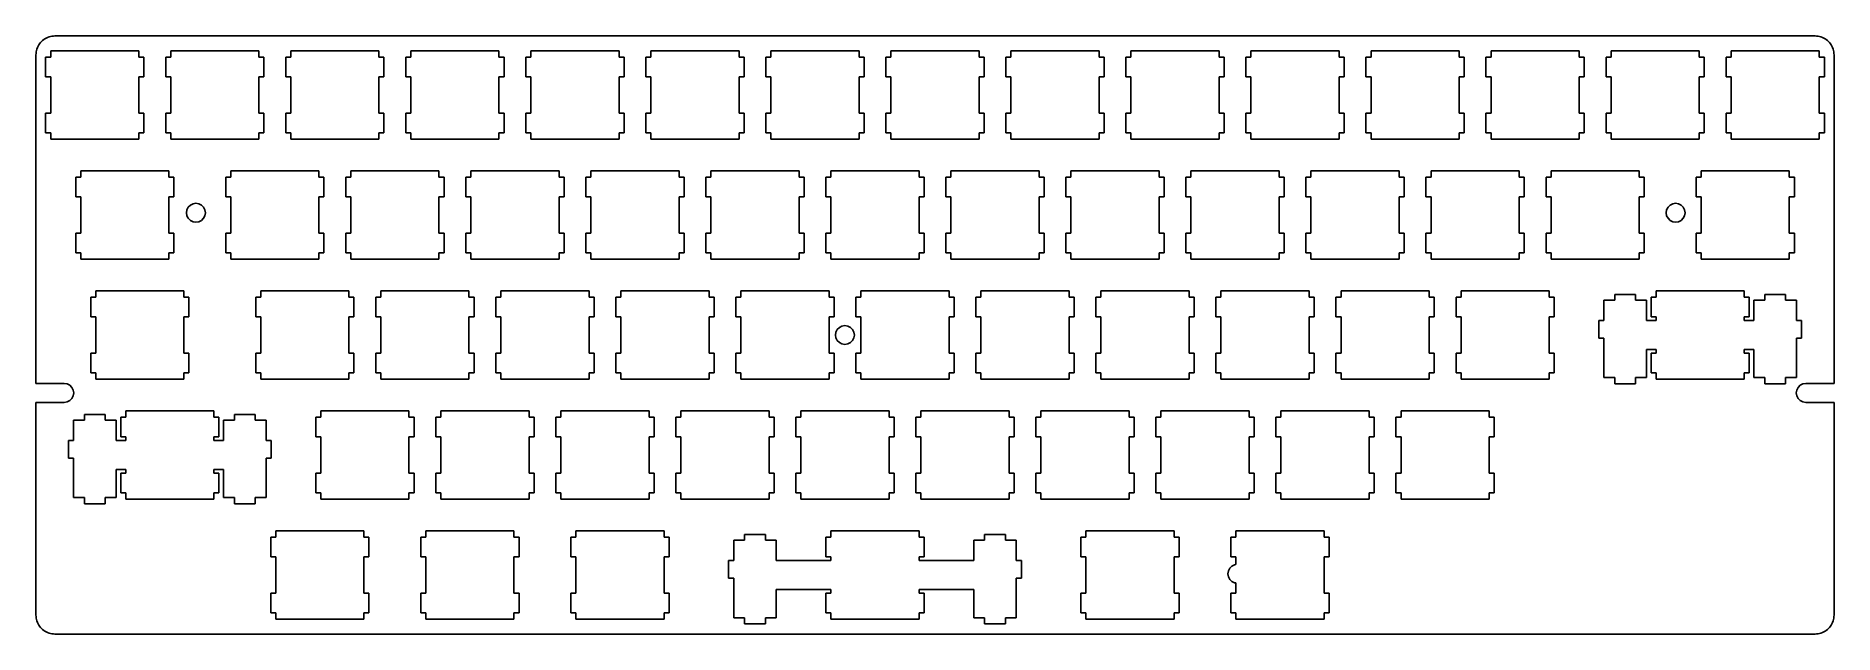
# Model space of a CAD drawing. Extents: x 0 to 285, y 0 to 95.
import ezdxf

# ---------------------------------------------------------------- set-up
doc = ezdxf.new("R2010")
doc.units = 0
doc.layers.get('0').update_dxf_attribs({"linetype": 'CONTINUOUS'})

msp = doc.modelspace()

# ---------------------------------------------------------------- linework, layer by layer
at = {"color": 0}
for p, q in [((0.97289, 94.1462), (1.14653, 94.306)), ((1.14653, 94.306), (1.33119, 94.452)), ((1.33119, 94.452), (1.52687, 94.5815)), ((1.52687, 94.5815), (1.73357, 94.699)), ((1.73357, 94.699), (1.94579, 94.7967)), ((1.94579, 94.7967), (2.16765, 94.8778)), ((2.16765, 94.8778), (2.39365, 94.9427)), ((2.39365, 94.9427), (2.62516, 94.9882)), ((2.62516, 94.9882), (2.85943, 95.0158)), ((2.85943, 95.0158), (3.09507, 95.0253)), ((3.09507, 95.0253), (282.47, 95.0239)), ((282.47, 95.0239), (282.706, 95.0158)), ((282.706, 95.0158), (282.94, 94.9882)), ((282.94, 94.9882), (283.17, 94.9427)), ((283.17, 94.9427), (283.398, 94.8778)), ((283.398, 94.8778), (283.618, 94.7967)), ((283.618, 94.7967), (283.832, 94.699)), ((283.832, 94.699), (284.037, 94.5815)), ((284.037, 94.5815), (284.233, 94.452)), ((284.233, 94.452), (284.419, 94.306)), ((284.419, 94.306), (284.591, 94.1462)), ((0.09371, 39.8625), (0.09508, 92.0239)), ((0.09508, 92.0239), (0.10473, 92.2595)), ((0.10473, 92.2595), (0.13091, 92.4941)), ((0.13091, 92.4941), (0.17777, 92.7255)), ((0.17777, 92.7255), (0.24116, 92.9513)), ((0.24116, 92.9513), (0.32384, 93.1732)), ((0.32384, 93.1732), (0.42168, 93.3856)), ((0.42168, 93.3856), (0.53744, 93.5923)), ((0.53744, 93.5923), (0.66697, 93.7877)), ((0.66697, 93.7877), (0.81304, 93.9726)), ((0.81304, 93.9726), (0.97289, 94.1462)), ((2.43224, 91.6615), (1.6316, 91.6615)), ((1.6316, 91.6615), (1.6316, 88.5624)), ((2.43224, 92.662), (2.43224, 91.6615)), ((16.4317, 92.662), (2.43224, 92.662)), ((16.4317, 91.6615), (16.4317, 92.662)), ((17.2324, 91.6615), (16.4317, 91.6615)), ((17.2324, 88.5624), (17.2324, 91.6615)), ((21.4822, 91.6615), (20.6816, 91.6615)), ((20.6816, 91.6615), (20.6816, 88.5624)), ((21.4822, 92.662), (21.4822, 91.6615)), ((35.4817, 92.662), (21.4822, 92.662)), ((35.4817, 91.6615), (35.4817, 92.662)), ((36.2825, 91.6615), (35.4817, 91.6615)), ((36.2825, 88.5624), (36.2825, 91.6615)), ((40.5324, 91.6615), (39.7316, 91.6615)), ((39.7316, 91.6615), (39.7316, 88.5624)), ((40.5324, 92.662), (40.5324, 91.6615)), ((54.5317, 92.662), (40.5324, 92.662)), ((54.5317, 91.6615), (54.5317, 92.662)), ((55.3311, 91.6615), (54.5317, 91.6615)), ((55.3311, 88.5624), (55.3311, 91.6615)), ((59.581, 91.6615), (58.7816, 91.6615)), ((58.7816, 91.6615), (58.7816, 88.5624)), ((59.581, 92.662), (59.581, 91.6615)), ((73.5817, 92.662), (59.581, 92.662)), ((73.5817, 91.6615), (73.5817, 92.662)), ((74.3825, 91.6615), (73.5817, 91.6615)), ((74.3825, 88.5624), (74.3825, 91.6615)), ((78.6324, 91.6615), (77.8316, 91.6615)), ((77.8316, 91.6615), (77.8316, 88.5624)), ((78.6324, 92.662), (78.6324, 91.6615)), ((92.6317, 92.662), (78.6324, 92.662)), ((92.6317, 91.6615), (92.6317, 92.662)), ((93.4325, 91.6615), (92.6317, 91.6615)), ((93.4325, 88.5624), (93.4325, 91.6615)), ((97.6824, 91.6615), (96.8816, 91.6615)), ((96.8816, 91.6615), (96.8816, 88.5624)), ((97.6824, 92.662), (97.6824, 91.6615)), ((111.682, 92.662), (97.6824, 92.662)), ((111.682, 91.6615), (111.682, 92.662)), ((112.482, 91.6615), (111.682, 91.6615)), ((112.482, 88.5624), (112.482, 91.6615)), ((116.732, 91.6615), (115.932, 91.6615)), ((115.932, 91.6615), (115.932, 88.5624)), ((116.732, 92.662), (116.732, 91.6615)), ((130.732, 92.662), (116.732, 92.662)), ((130.732, 91.6615), (130.732, 92.662)), ((131.532, 91.6615), (130.732, 91.6615)), ((131.532, 88.5624), (131.532, 91.6615)), ((135.782, 91.6615), (134.982, 91.6615)), ((134.982, 91.6615), (134.982, 88.5624)), ((135.782, 92.662), (135.782, 91.6615)), ((149.782, 92.662), (135.782, 92.662)), ((149.782, 91.6615), (149.782, 92.662)), ((150.581, 91.6615), (149.782, 91.6615)), ((150.581, 88.5624), (150.581, 91.6615)), ((154.831, 91.6615), (154.032, 91.6615)), ((154.032, 91.6615), (154.032, 88.5624)), ((154.831, 92.662), (154.831, 91.6615)), ((168.832, 92.662), (154.831, 92.662)), ((168.832, 91.6615), (168.832, 92.662)), ((169.632, 91.6615), (168.832, 91.6615)), ((169.632, 88.5624), (169.632, 91.6615)), ((173.882, 91.6615), (173.082, 91.6615)), ((173.082, 91.6615), (173.082, 88.5624)), ((173.882, 92.662), (173.882, 91.6615)), ((187.882, 92.662), (173.882, 92.662)), ((187.882, 91.6615), (187.882, 92.662)), ((188.681, 91.6615), (187.882, 91.6615)), ((188.681, 88.5624), (188.681, 91.6615)), ((192.931, 91.6615), (192.132, 91.6615)), ((192.132, 91.6615), (192.132, 88.5624)), ((192.931, 92.662), (192.931, 91.6615)), ((206.932, 92.662), (192.931, 92.662)), ((206.932, 91.6615), (206.932, 92.662)), ((207.732, 91.6615), (206.932, 91.6615)), ((207.732, 88.5624), (207.732, 91.6615)), ((211.982, 91.6615), (211.182, 91.6615)), ((211.182, 91.6615), (211.182, 88.5624)), ((211.982, 92.662), (211.982, 91.6615)), ((225.982, 92.662), (211.982, 92.662)), ((225.982, 91.6615), (225.982, 92.662)), ((226.782, 91.6615), (225.982, 91.6615)), ((226.782, 88.5624), (226.782, 91.6615)), ((231.032, 91.6615), (230.232, 91.6615)), ((230.232, 91.6615), (230.232, 88.5624)), ((231.032, 92.662), (231.032, 91.6615)), ((245.032, 92.662), (231.032, 92.662)), ((245.032, 91.6615), (245.032, 92.662)), ((245.831, 91.6615), (245.032, 91.6615)), ((245.831, 88.5624), (245.831, 91.6615)), ((250.081, 91.6615), (249.282, 91.6615)), ((249.282, 91.6615), (249.282, 88.5624)), ((250.081, 92.662), (250.081, 91.6615)), ((264.082, 92.662), (250.081, 92.662)), ((264.082, 91.6615), (264.082, 92.662)), ((264.881, 91.6615), (264.082, 91.6615)), ((264.881, 88.5624), (264.881, 91.6615)), ((269.131, 91.6615), (268.332, 91.6615)), ((268.332, 91.6615), (268.332, 88.5624)), ((269.131, 92.662), (269.131, 91.6615)), ((283.132, 92.662), (269.131, 92.662)), ((283.132, 91.6615), (283.132, 92.662)), ((283.931, 91.6615), (283.132, 91.6615)), ((283.931, 88.5624), (283.931, 91.6615)), ((284.591, 94.1462), (284.751, 93.9726)), ((284.751, 93.9726), (284.897, 93.7877)), ((284.897, 93.7877), (285.028, 93.5923)), ((285.028, 93.5923), (285.144, 93.3856)), ((285.144, 93.3856), (285.242, 93.1732)), ((285.242, 93.1732), (285.323, 92.9513)), ((285.323, 92.9513), (285.388, 92.7255)), ((285.388, 92.7255), (285.433, 92.4941)), ((285.433, 92.4941), (285.461, 92.2595)), ((285.461, 92.2595), (285.47, 92.0239)), ((285.47, 92.0239), (285.47, 39.8611)), ((1.6316, 88.5624), (2.43224, 88.5624)), ((2.43224, 88.5624), (2.43224, 82.7624)), ((16.4317, 82.7624), (16.4317, 88.5624)), ((16.4317, 88.5624), (17.2324, 88.5624)), ((20.6816, 88.5624), (21.4822, 88.5624)), ((21.4822, 88.5624), (21.4822, 82.7624)), ((35.4817, 82.7624), (35.4817, 88.5624)), ((35.4817, 88.5624), (36.2825, 88.5624)), ((39.7316, 88.5624), (40.5324, 88.5624)), ((40.5324, 88.5624), (40.5324, 82.7624)), ((54.5317, 82.7624), (54.5317, 88.5624)), ((54.5317, 88.5624), (55.3311, 88.5624)), ((58.7816, 88.5624), (59.581, 88.5624)), ((59.581, 88.5624), (59.581, 82.7624)), ((73.5817, 82.7624), (73.5817, 88.5624)), ((73.5817, 88.5624), (74.3825, 88.5624)), ((77.8316, 88.5624), (78.6324, 88.5624)), ((78.6324, 88.5624), (78.6324, 82.7624)), ((92.6317, 82.7624), (92.6317, 88.5624)), ((92.6317, 88.5624), (93.4325, 88.5624)), ((96.8816, 88.5624), (97.6824, 88.5624)), ((97.6824, 88.5624), (97.6824, 82.7624)), ((111.682, 82.7624), (111.682, 88.5624)), ((111.682, 88.5624), (112.482, 88.5624)), ((115.932, 88.5624), (116.732, 88.5624)), ((116.732, 88.5624), (116.732, 82.7624)), ((130.732, 82.7624), (130.732, 88.5624)), ((130.732, 88.5624), (131.532, 88.5624)), ((134.982, 88.5624), (135.782, 88.5624)), ((135.782, 88.5624), (135.782, 82.7624)), ((149.782, 82.7624), (149.782, 88.5624)), ((149.782, 88.5624), (150.581, 88.5624)), ((154.032, 88.5624), (154.831, 88.5624)), ((154.831, 88.5624), (154.831, 82.7624)), ((168.832, 82.7624), (168.832, 88.5624)), ((168.832, 88.5624), (169.632, 88.5624)), ((173.082, 88.5624), (173.882, 88.5624)), ((173.882, 88.5624), (173.882, 82.7624)), ((187.882, 82.7624), (187.882, 88.5624)), ((187.882, 88.5624), (188.681, 88.5624)), ((192.132, 88.5624), (192.931, 88.5624)), ((192.931, 88.5624), (192.931, 82.7624)), ((206.932, 82.7624), (206.932, 88.5624)), ((206.932, 88.5624), (207.732, 88.5624)), ((211.182, 88.5624), (211.982, 88.5624)), ((211.982, 88.5624), (211.982, 82.7624)), ((225.982, 82.7624), (225.982, 88.5624)), ((225.982, 88.5624), (226.782, 88.5624)), ((230.232, 88.5624), (231.032, 88.5624)), ((231.032, 88.5624), (231.032, 82.7624)), ((245.032, 82.7624), (245.032, 88.5624)), ((245.032, 88.5624), (245.831, 88.5624)), ((249.282, 88.5624), (250.081, 88.5624)), ((250.081, 88.5624), (250.081, 82.7624)), ((264.082, 82.7624), (264.082, 88.5624)), ((264.082, 88.5624), (264.881, 88.5624)), ((268.332, 88.5624), (269.131, 88.5624)), ((269.131, 88.5624), (269.131, 82.7624)), ((283.132, 82.7624), (283.132, 88.5624)), ((283.132, 88.5624), (283.931, 88.5624)), ((2.43224, 82.7624), (1.6316, 82.7624)), ((1.6316, 82.7624), (1.6316, 79.6618)), ((17.2324, 82.7624), (16.4317, 82.7624)), ((17.2324, 79.6618), (17.2324, 82.7624)), ((21.4822, 82.7624), (20.6816, 82.7624)), ((20.6816, 82.7624), (20.6816, 79.6618)), ((36.2825, 82.7624), (35.4817, 82.7624)), ((36.2825, 79.6618), (36.2825, 82.7624)), ((40.5324, 82.7624), (39.7316, 82.7624)), ((39.7316, 82.7624), (39.7316, 79.6618)), ((55.3311, 82.7624), (54.5317, 82.7624)), ((55.3311, 79.6618), (55.3311, 82.7624)), ((59.581, 82.7624), (58.7816, 82.7624)), ((58.7816, 82.7624), (58.7816, 79.6618)), ((74.3825, 82.7624), (73.5817, 82.7624)), ((74.3825, 79.6618), (74.3825, 82.7624)), ((78.6324, 82.7624), (77.8316, 82.7624)), ((77.8316, 82.7624), (77.8316, 79.6618)), ((93.4325, 82.7624), (92.6317, 82.7624)), ((93.4325, 79.6618), (93.4325, 82.7624)), ((97.6824, 82.7624), (96.8816, 82.7624)), ((96.8816, 82.7624), (96.8816, 79.6618)), ((112.482, 82.7624), (111.682, 82.7624)), ((112.482, 79.6618), (112.482, 82.7624)), ((116.732, 82.7624), (115.932, 82.7624)), ((115.932, 82.7624), (115.932, 79.6618)), ((131.532, 82.7624), (130.732, 82.7624)), ((131.532, 79.6618), (131.532, 82.7624)), ((135.782, 82.7624), (134.982, 82.7624)), ((134.982, 82.7624), (134.982, 79.6618)), ((150.581, 82.7624), (149.782, 82.7624)), ((150.581, 79.6618), (150.581, 82.7624)), ((154.831, 82.7624), (154.032, 82.7624)), ((154.032, 82.7624), (154.032, 79.6618)), ((169.632, 82.7624), (168.832, 82.7624)), ((169.632, 79.6618), (169.632, 82.7624)), ((173.882, 82.7624), (173.082, 82.7624)), ((173.082, 82.7624), (173.082, 79.6618)), ((188.681, 82.7624), (187.882, 82.7624)), ((188.681, 79.6618), (188.681, 82.7624)), ((192.931, 82.7624), (192.132, 82.7624)), ((192.132, 82.7624), (192.132, 79.6618)), ((207.732, 82.7624), (206.932, 82.7624)), ((207.732, 79.6618), (207.732, 82.7624)), ((211.982, 82.7624), (211.182, 82.7624)), ((211.182, 82.7624), (211.182, 79.6618)), ((226.782, 82.7624), (225.982, 82.7624)), ((226.782, 79.6618), (226.782, 82.7624)), ((231.032, 82.7624), (230.232, 82.7624)), ((230.232, 82.7624), (230.232, 79.6618)), ((245.831, 82.7624), (245.032, 82.7624)), ((245.831, 79.6618), (245.831, 82.7624)), ((250.081, 82.7624), (249.282, 82.7624)), ((249.282, 82.7624), (249.282, 79.6618)), ((264.881, 82.7624), (264.082, 82.7624)), ((264.881, 79.6618), (264.881, 82.7624)), ((269.131, 82.7624), (268.332, 82.7624)), ((268.332, 82.7624), (268.332, 79.6618)), ((283.931, 82.7624), (283.132, 82.7624)), ((283.931, 79.6618), (283.931, 82.7624)), ((1.6316, 79.6618), (2.43224, 79.6618)), ((2.43224, 79.6618), (2.43224, 78.6624)), ((2.43224, 78.6624), (16.4317, 78.6624)), ((16.4317, 78.6624), (16.4317, 79.6618)), ((16.4317, 79.6618), (17.2324, 79.6618)), ((20.6816, 79.6618), (21.4822, 79.6618)), ((21.4822, 79.6618), (21.4822, 78.6624)), ((21.4822, 78.6624), (35.4817, 78.6624)), ((35.4817, 78.6624), (35.4817, 79.6618)), ((35.4817, 79.6618), (36.2825, 79.6618)), ((39.7316, 79.6618), (40.5324, 79.6618)), ((40.5324, 79.6618), (40.5324, 78.6624)), ((40.5324, 78.6624), (54.5317, 78.6624)), ((54.5317, 78.6624), (54.5317, 79.6618)), ((54.5317, 79.6618), (55.3311, 79.6618)), ((58.7816, 79.6618), (59.581, 79.6618)), ((59.581, 79.6618), (59.581, 78.6624)), ((59.581, 78.6624), (73.5817, 78.6624)), ((73.5817, 78.6624), (73.5817, 79.6618)), ((73.5817, 79.6618), (74.3825, 79.6618)), ((77.8316, 79.6618), (78.6324, 79.6618)), ((78.6324, 79.6618), (78.6324, 78.6624)), ((78.6324, 78.6624), (92.6317, 78.6624)), ((92.6317, 78.6624), (92.6317, 79.6618)), ((92.6317, 79.6618), (93.4325, 79.6618)), ((96.8816, 79.6618), (97.6824, 79.6618)), ((97.6824, 79.6618), (97.6824, 78.6624)), ((97.6824, 78.6624), (111.682, 78.6624)), ((111.682, 78.6624), (111.682, 79.6618)), ((111.682, 79.6618), (112.482, 79.6618)), ((115.932, 79.6618), (116.732, 79.6618)), ((116.732, 79.6618), (116.732, 78.6624)), ((116.732, 78.6624), (130.732, 78.6624)), ((130.732, 78.6624), (130.732, 79.6618)), ((130.732, 79.6618), (131.532, 79.6618)), ((134.982, 79.6618), (135.782, 79.6618)), ((135.782, 79.6618), (135.782, 78.6624)), ((135.782, 78.6624), (149.782, 78.6624)), ((149.782, 78.6624), (149.782, 79.6618)), ((149.782, 79.6618), (150.581, 79.6618)), ((154.032, 79.6618), (154.831, 79.6618)), ((154.831, 79.6618), (154.831, 78.6624)), ((154.831, 78.6624), (168.832, 78.6624)), ((168.832, 78.6624), (168.832, 79.6618)), ((168.832, 79.6618), (169.632, 79.6618)), ((173.082, 79.6618), (173.882, 79.6618)), ((173.882, 79.6618), (173.882, 78.6624)), ((173.882, 78.6624), (187.882, 78.6624)), ((187.882, 78.6624), (187.882, 79.6618)), ((187.882, 79.6618), (188.681, 79.6618)), ((192.132, 79.6618), (192.931, 79.6618)), ((192.931, 79.6618), (192.931, 78.6624)), ((192.931, 78.6624), (206.932, 78.6624)), ((206.932, 78.6624), (206.932, 79.6618)), ((206.932, 79.6618), (207.732, 79.6618)), ((211.182, 79.6618), (211.982, 79.6618)), ((211.982, 79.6618), (211.982, 78.6624)), ((211.982, 78.6624), (225.982, 78.6624)), ((225.982, 78.6624), (225.982, 79.6618)), ((225.982, 79.6618), (226.782, 79.6618)), ((230.232, 79.6618), (231.032, 79.6618)), ((231.032, 79.6618), (231.032, 78.6624)), ((231.032, 78.6624), (245.032, 78.6624)), ((245.032, 78.6624), (245.032, 79.6618)), ((245.032, 79.6618), (245.831, 79.6618)), ((249.282, 79.6618), (250.081, 79.6618)), ((250.081, 79.6618), (250.081, 78.6624)), ((250.081, 78.6624), (264.082, 78.6624)), ((264.082, 78.6624), (264.082, 79.6618)), ((264.082, 79.6618), (264.881, 79.6618)), ((268.332, 79.6618), (269.131, 79.6618)), ((269.131, 79.6618), (269.131, 78.6624)), ((269.131, 78.6624), (283.132, 78.6624)), ((283.132, 78.6624), (283.132, 79.6618)), ((283.132, 79.6618), (283.931, 79.6618)), ((7.19473, 72.6115), (6.39547, 72.6115)), ((6.39547, 72.6115), (6.39547, 69.5124)), ((7.19473, 73.612), (7.19473, 72.6115)), ((21.1956, 73.612), (7.19473, 73.612)), ((21.1956, 72.6115), (21.1956, 73.612)), ((21.9949, 72.6115), (21.1956, 72.6115)), ((21.9949, 69.5124), (21.9949, 72.6115)), ((31.0059, 72.6115), (30.2066, 72.6115)), ((30.2066, 72.6115), (30.2066, 69.5124)), ((31.0059, 73.612), (31.0059, 72.6115)), ((45.0067, 73.612), (31.0059, 73.612)), ((45.0067, 72.6115), (45.0067, 73.612)), ((45.8075, 72.6115), (45.0067, 72.6115)), ((45.8075, 69.5124), (45.8075, 72.6115)), ((50.0574, 72.6115), (49.2566, 72.6115)), ((49.2566, 72.6115), (49.2566, 69.5124)), ((50.0574, 73.612), (50.0574, 72.6115)), ((64.0567, 73.612), (50.0574, 73.612)), ((64.0567, 72.6115), (64.0567, 73.612)), ((64.8575, 72.6115), (64.0567, 72.6115)), ((64.8575, 69.5124), (64.8575, 72.6115)), ((69.1074, 72.6115), (68.3066, 72.6115)), ((68.3066, 72.6115), (68.3066, 69.5124)), ((69.1074, 73.612), (69.1074, 72.6115)), ((83.1067, 73.612), (69.1074, 73.612)), ((83.1067, 72.6115), (83.1067, 73.612)), ((83.9075, 72.6115), (83.1067, 72.6115)), ((83.9075, 69.5124), (83.9075, 72.6115)), ((88.1574, 72.6115), (87.3566, 72.6115)), ((87.3566, 72.6115), (87.3566, 69.5124)), ((88.1574, 73.612), (88.1574, 72.6115)), ((102.157, 73.612), (88.1574, 73.612)), ((102.157, 72.6115), (102.157, 73.612)), ((102.956, 72.6115), (102.157, 72.6115)), ((102.956, 69.5124), (102.956, 72.6115)), ((107.206, 72.6115), (106.407, 72.6115)), ((106.407, 72.6115), (106.407, 69.5124)), ((107.206, 73.612), (107.206, 72.6115)), ((121.207, 73.612), (107.206, 73.612)), ((121.207, 72.6115), (121.207, 73.612)), ((122.007, 72.6115), (121.207, 72.6115)), ((122.007, 69.5124), (122.007, 72.6115)), ((126.257, 72.6115), (125.457, 72.6115)), ((125.457, 72.6115), (125.457, 69.5124)), ((126.257, 73.612), (126.257, 72.6115)), ((140.257, 73.612), (126.257, 73.612)), ((140.257, 72.6115), (140.257, 73.612)), ((141.056, 72.6115), (140.257, 72.6115)), ((141.056, 69.5124), (141.056, 72.6115)), ((145.306, 72.6115), (144.507, 72.6115)), ((144.507, 72.6115), (144.507, 69.5124)), ((145.306, 73.612), (145.306, 72.6115)), ((159.307, 73.612), (145.306, 73.612)), ((159.307, 72.6115), (159.307, 73.612)), ((160.107, 72.6115), (159.307, 72.6115)), ((160.107, 69.5124), (160.107, 72.6115)), ((164.357, 72.6115), (163.557, 72.6115)), ((163.557, 72.6115), (163.557, 69.5124)), ((164.357, 73.612), (164.357, 72.6115)), ((178.357, 73.612), (164.357, 73.612)), ((178.357, 72.6115), (178.357, 73.612)), ((179.157, 72.6115), (178.357, 72.6115)), ((179.157, 69.5124), (179.157, 72.6115)), ((183.407, 72.6115), (182.607, 72.6115)), ((182.607, 72.6115), (182.607, 69.5124)), ((183.407, 73.612), (183.407, 72.6115)), ((197.407, 73.612), (183.407, 73.612)), ((197.407, 72.6115), (197.407, 73.612)), ((198.206, 72.6115), (197.407, 72.6115)), ((198.206, 69.5124), (198.206, 72.6115)), ((202.456, 72.6115), (201.657, 72.6115)), ((201.657, 72.6115), (201.657, 69.5124)), ((202.456, 73.612), (202.456, 72.6115)), ((216.457, 73.612), (202.456, 73.612)), ((216.457, 72.6115), (216.457, 73.612)), ((217.257, 72.6115), (216.457, 72.6115)), ((217.257, 69.5124), (217.257, 72.6115)), ((221.507, 72.6115), (220.707, 72.6115)), ((220.707, 72.6115), (220.707, 69.5124)), ((221.507, 73.612), (221.507, 72.6115)), ((235.507, 73.612), (221.507, 73.612)), ((235.507, 72.6115), (235.507, 73.612)), ((236.306, 72.6115), (235.507, 72.6115)), ((236.306, 69.5124), (236.306, 72.6115)), ((240.556, 72.6115), (239.757, 72.6115)), ((239.757, 72.6115), (239.757, 69.5124)), ((240.556, 73.612), (240.556, 72.6115)), ((254.557, 73.612), (240.556, 73.612)), ((254.557, 72.6115), (254.557, 73.612)), ((255.356, 72.6115), (254.557, 72.6115)), ((255.356, 69.5124), (255.356, 72.6115)), ((264.37, 72.6115), (263.569, 72.6115)), ((263.569, 72.6115), (263.569, 69.5124)), ((264.37, 73.612), (264.37, 72.6115)), ((278.369, 73.612), (264.37, 73.612)), ((278.369, 72.6115), (278.369, 73.612)), ((279.17, 72.6115), (278.369, 72.6115)), ((279.17, 69.5124), (279.17, 72.6115)), ((6.39547, 69.5124), (7.19473, 69.5124)), ((7.19473, 69.5124), (7.19473, 63.7124)), ((21.1956, 63.7124), (21.1956, 69.5124)), ((21.1956, 69.5124), (21.9949, 69.5124)), ((30.2066, 69.5124), (31.0059, 69.5124)), ((31.0059, 69.5124), (31.0059, 63.7124)), ((45.0067, 63.7124), (45.0067, 69.5124)), ((45.0067, 69.5124), (45.8075, 69.5124)), ((49.2566, 69.5124), (50.0574, 69.5124)), ((50.0574, 69.5124), (50.0574, 63.7124)), ((64.0567, 63.7124), (64.0567, 69.5124)), ((64.0567, 69.5124), (64.8575, 69.5124)), ((68.3066, 69.5124), (69.1074, 69.5124)), ((69.1074, 69.5124), (69.1074, 63.7124)), ((83.1067, 63.7124), (83.1067, 69.5124)), ((83.1067, 69.5124), (83.9075, 69.5124)), ((87.3566, 69.5124), (88.1574, 69.5124)), ((88.1574, 69.5124), (88.1574, 63.7124)), ((102.157, 63.7124), (102.157, 69.5124)), ((102.157, 69.5124), (102.956, 69.5124)), ((106.407, 69.5124), (107.206, 69.5124)), ((107.206, 69.5124), (107.206, 63.7124)), ((121.207, 63.7124), (121.207, 69.5124)), ((121.207, 69.5124), (122.007, 69.5124)), ((125.457, 69.5124), (126.257, 69.5124)), ((126.257, 69.5124), (126.257, 63.7124)), ((140.257, 63.7124), (140.257, 69.5124)), ((140.257, 69.5124), (141.056, 69.5124)), ((144.507, 69.5124), (145.306, 69.5124)), ((145.306, 69.5124), (145.306, 63.7124)), ((159.307, 63.7124), (159.307, 69.5124)), ((159.307, 69.5124), (160.107, 69.5124)), ((163.557, 69.5124), (164.357, 69.5124)), ((164.357, 69.5124), (164.357, 63.7124)), ((178.357, 63.7124), (178.357, 69.5124)), ((178.357, 69.5124), (179.157, 69.5124)), ((182.607, 69.5124), (183.407, 69.5124)), ((183.407, 69.5124), (183.407, 63.7124)), ((197.407, 63.7124), (197.407, 69.5124)), ((197.407, 69.5124), (198.206, 69.5124)), ((201.657, 69.5124), (202.456, 69.5124)), ((202.456, 69.5124), (202.456, 63.7124)), ((216.457, 63.7124), (216.457, 69.5124)), ((216.457, 69.5124), (217.257, 69.5124)), ((220.707, 69.5124), (221.507, 69.5124)), ((221.507, 69.5124), (221.507, 63.7124)), ((235.507, 63.7124), (235.507, 69.5124)), ((235.507, 69.5124), (236.306, 69.5124)), ((239.757, 69.5124), (240.556, 69.5124)), ((240.556, 69.5124), (240.556, 63.7124)), ((254.557, 63.7124), (254.557, 69.5124)), ((254.557, 69.5124), (255.356, 69.5124)), ((263.569, 69.5124), (264.37, 69.5124)), ((264.37, 69.5124), (264.37, 63.7124)), ((278.369, 63.7124), (278.369, 69.5124)), ((278.369, 69.5124), (279.17, 69.5124)), ((24.055, 67.4261), (23.9834, 66.9604)), ((23.9834, 66.9604), (24.055, 66.4972)), ((24.2686, 67.8438), (24.055, 67.4261)), ((24.055, 66.4972), (24.2686, 66.0799)), ((24.6007, 68.1743), (24.2686, 67.8438)), ((24.2686, 66.0799), (24.6007, 65.7475)), ((25.0197, 68.3877), (24.6007, 68.1743)), ((24.6007, 65.7475), (25.0197, 65.5355)), ((25.4827, 68.4611), (25.0197, 68.3877)), ((25.9457, 68.3877), (25.4827, 68.4611)), ((26.3633, 68.1743), (25.9457, 68.3877)), ((25.9457, 65.5355), (26.3633, 65.7475)), ((26.6967, 67.8438), (26.3633, 68.1743)), ((26.3633, 65.7475), (26.6967, 66.0799)), ((26.9076, 67.4261), (26.6967, 67.8438)), ((26.6967, 66.0799), (26.9076, 66.4972)), ((26.9834, 66.9604), (26.9076, 67.4261)), ((26.9076, 66.4972), (26.9834, 66.9604)), ((258.906, 67.4261), (258.833, 66.9604)), ((258.833, 66.9604), (258.906, 66.4972)), ((259.118, 67.8438), (258.906, 67.4261)), ((258.906, 66.4972), (259.118, 66.0799)), ((259.45, 68.1743), (259.118, 67.8438)), ((259.118, 66.0799), (259.45, 65.7475)), ((259.868, 68.3877), (259.45, 68.1743)), ((259.45, 65.7475), (259.868, 65.5355)), ((260.332, 68.4611), (259.868, 68.3877)), ((260.795, 68.3877), (260.332, 68.4611)), ((261.214, 68.1743), (260.795, 68.3877)), ((260.795, 65.5355), (261.214, 65.7475)), ((261.545, 67.8438), (261.214, 68.1743)), ((261.214, 65.7475), (261.545, 66.0799)), ((261.758, 67.4261), (261.545, 67.8438)), ((261.545, 66.0799), (261.758, 66.4972)), ((261.833, 66.9604), (261.758, 67.4261)), ((261.758, 66.4972), (261.833, 66.9604)), ((7.19473, 63.7124), (6.39547, 63.7124)), ((6.39547, 63.7124), (6.39547, 60.6118)), ((21.9949, 63.7124), (21.1956, 63.7124)), ((21.9949, 60.6118), (21.9949, 63.7124)), ((25.0197, 65.5355), (25.4827, 65.4597)), ((25.4827, 65.4597), (25.9457, 65.5355)), ((31.0059, 63.7124), (30.2066, 63.7124)), ((30.2066, 63.7124), (30.2066, 60.6118)), ((45.8075, 63.7124), (45.0067, 63.7124)), ((45.8075, 60.6118), (45.8075, 63.7124)), ((50.0574, 63.7124), (49.2566, 63.7124)), ((49.2566, 63.7124), (49.2566, 60.6118)), ((64.8575, 63.7124), (64.0567, 63.7124)), ((64.8575, 60.6118), (64.8575, 63.7124)), ((69.1074, 63.7124), (68.3066, 63.7124)), ((68.3066, 63.7124), (68.3066, 60.6118)), ((83.9075, 63.7124), (83.1067, 63.7124)), ((83.9075, 60.6118), (83.9075, 63.7124)), ((88.1574, 63.7124), (87.3566, 63.7124)), ((87.3566, 63.7124), (87.3566, 60.6118)), ((102.956, 63.7124), (102.157, 63.7124)), ((102.956, 60.6118), (102.956, 63.7124)), ((107.206, 63.7124), (106.407, 63.7124)), ((106.407, 63.7124), (106.407, 60.6118)), ((122.007, 63.7124), (121.207, 63.7124)), ((122.007, 60.6118), (122.007, 63.7124)), ((126.257, 63.7124), (125.457, 63.7124)), ((125.457, 63.7124), (125.457, 60.6118)), ((141.056, 63.7124), (140.257, 63.7124)), ((141.056, 60.6118), (141.056, 63.7124)), ((145.306, 63.7124), (144.507, 63.7124)), ((144.507, 63.7124), (144.507, 60.6118)), ((160.107, 63.7124), (159.307, 63.7124)), ((160.107, 60.6118), (160.107, 63.7124)), ((164.357, 63.7124), (163.557, 63.7124)), ((163.557, 63.7124), (163.557, 60.6118)), ((179.157, 63.7124), (178.357, 63.7124)), ((179.157, 60.6118), (179.157, 63.7124)), ((183.407, 63.7124), (182.607, 63.7124)), ((182.607, 63.7124), (182.607, 60.6118)), ((198.206, 63.7124), (197.407, 63.7124)), ((198.206, 60.6118), (198.206, 63.7124)), ((202.456, 63.7124), (201.657, 63.7124)), ((201.657, 63.7124), (201.657, 60.6118)), ((217.257, 63.7124), (216.457, 63.7124)), ((217.257, 60.6118), (217.257, 63.7124)), ((221.507, 63.7124), (220.707, 63.7124)), ((220.707, 63.7124), (220.707, 60.6118)), ((236.306, 63.7124), (235.507, 63.7124)), ((236.306, 60.6118), (236.306, 63.7124)), ((240.556, 63.7124), (239.757, 63.7124)), ((239.757, 63.7124), (239.757, 60.6118)), ((255.356, 63.7124), (254.557, 63.7124)), ((255.356, 60.6118), (255.356, 63.7124)), ((259.868, 65.5355), (260.332, 65.4597)), ((260.332, 65.4597), (260.795, 65.5355)), ((264.37, 63.7124), (263.569, 63.7124)), ((263.569, 63.7124), (263.569, 60.6118)), ((279.17, 63.7124), (278.369, 63.7124)), ((279.17, 60.6118), (279.17, 63.7124)), ((6.39547, 60.6118), (7.19473, 60.6118)), ((7.19473, 60.6118), (7.19473, 59.6124)), ((21.1956, 59.6124), (21.1956, 60.6118)), ((21.1956, 60.6118), (21.9949, 60.6118)), ((30.2066, 60.6118), (31.0059, 60.6118)), ((31.0059, 60.6118), (31.0059, 59.6124)), ((45.0067, 59.6124), (45.0067, 60.6118)), ((45.0067, 60.6118), (45.8075, 60.6118)), ((49.2566, 60.6118), (50.0574, 60.6118)), ((50.0574, 60.6118), (50.0574, 59.6124)), ((64.0567, 59.6124), (64.0567, 60.6118)), ((64.0567, 60.6118), (64.8575, 60.6118)), ((68.3066, 60.6118), (69.1074, 60.6118)), ((69.1074, 60.6118), (69.1074, 59.6124)), ((83.1067, 59.6124), (83.1067, 60.6118)), ((83.1067, 60.6118), (83.9075, 60.6118)), ((87.3566, 60.6118), (88.1574, 60.6118)), ((88.1574, 60.6118), (88.1574, 59.6124)), ((102.157, 59.6124), (102.157, 60.6118)), ((102.157, 60.6118), (102.956, 60.6118)), ((106.407, 60.6118), (107.206, 60.6118)), ((107.206, 60.6118), (107.206, 59.6124)), ((121.207, 59.6124), (121.207, 60.6118)), ((121.207, 60.6118), (122.007, 60.6118)), ((125.457, 60.6118), (126.257, 60.6118)), ((126.257, 60.6118), (126.257, 59.6124)), ((140.257, 59.6124), (140.257, 60.6118)), ((140.257, 60.6118), (141.056, 60.6118)), ((144.507, 60.6118), (145.306, 60.6118)), ((145.306, 60.6118), (145.306, 59.6124)), ((159.307, 59.6124), (159.307, 60.6118)), ((159.307, 60.6118), (160.107, 60.6118)), ((163.557, 60.6118), (164.357, 60.6118)), ((164.357, 60.6118), (164.357, 59.6124)), ((178.357, 59.6124), (178.357, 60.6118)), ((178.357, 60.6118), (179.157, 60.6118)), ((182.607, 60.6118), (183.407, 60.6118)), ((183.407, 60.6118), (183.407, 59.6124)), ((197.407, 59.6124), (197.407, 60.6118)), ((197.407, 60.6118), (198.206, 60.6118)), ((201.657, 60.6118), (202.456, 60.6118)), ((202.456, 60.6118), (202.456, 59.6124)), ((216.457, 59.6124), (216.457, 60.6118)), ((216.457, 60.6118), (217.257, 60.6118)), ((220.707, 60.6118), (221.507, 60.6118)), ((221.507, 60.6118), (221.507, 59.6124)), ((235.507, 59.6124), (235.507, 60.6118)), ((235.507, 60.6118), (236.306, 60.6118)), ((239.757, 60.6118), (240.556, 60.6118)), ((240.556, 60.6118), (240.556, 59.6124)), ((254.557, 59.6124), (254.557, 60.6118)), ((254.557, 60.6118), (255.356, 60.6118)), ((263.569, 60.6118), (264.37, 60.6118)), ((264.37, 60.6118), (264.37, 59.6124)), ((278.369, 59.6124), (278.369, 60.6118)), ((278.369, 60.6118), (279.17, 60.6118)), ((7.19473, 59.6124), (21.1956, 59.6124)), ((31.0059, 59.6124), (45.0067, 59.6124)), ((50.0574, 59.6124), (64.0567, 59.6124)), ((69.1074, 59.6124), (83.1067, 59.6124)), ((88.1574, 59.6124), (102.157, 59.6124)), ((107.206, 59.6124), (121.207, 59.6124)), ((126.257, 59.6124), (140.257, 59.6124)), ((145.306, 59.6124), (159.307, 59.6124)), ((164.357, 59.6124), (178.357, 59.6124)), ((183.407, 59.6124), (197.407, 59.6124)), ((202.456, 59.6124), (216.457, 59.6124)), ((221.507, 59.6124), (235.507, 59.6124)), ((240.556, 59.6124), (254.557, 59.6124)), ((264.37, 59.6124), (278.369, 59.6124)), ((9.57598, 54.5606), (9.57598, 53.5615)), ((23.5768, 54.5606), (9.57598, 54.5606)), ((23.5768, 53.5615), (23.5768, 54.5606)), ((35.7699, 54.5606), (35.7699, 53.5615)), ((49.7706, 54.5606), (35.7699, 54.5606)), ((49.7706, 53.5615), (49.7706, 54.5606)), ((54.8185, 54.5606), (54.8185, 53.5615)), ((68.8192, 54.5606), (54.8185, 54.5606)), ((68.8192, 53.5615), (68.8192, 54.5606)), ((73.8699, 54.5606), (73.8699, 53.5615)), ((87.8692, 54.5606), (73.8699, 54.5606)), ((87.8692, 53.5615), (87.8692, 54.5606)), ((92.9199, 54.5606), (92.9199, 53.5615)), ((106.919, 54.5606), (92.9199, 54.5606)), ((106.919, 53.5615), (106.919, 54.5606)), ((111.968, 54.5606), (111.968, 53.5615)), ((125.971, 54.5606), (111.968, 54.5606)), ((125.971, 53.5615), (125.971, 54.5606)), ((131.02, 54.5606), (131.02, 53.5615)), ((145.019, 54.5606), (131.02, 54.5606)), ((145.019, 53.5615), (145.019, 54.5606)), ((150.07, 54.5606), (150.07, 53.5615)), ((164.069, 54.5606), (150.07, 54.5606)), ((164.069, 53.5615), (164.069, 54.5606)), ((169.12, 54.5606), (169.12, 53.5615)), ((183.121, 54.5606), (169.12, 54.5606)), ((183.121, 53.5615), (183.121, 54.5606)), ((188.17, 54.5606), (188.17, 53.5615)), ((202.169, 54.5606), (188.17, 54.5606)), ((202.169, 53.5615), (202.169, 54.5606)), ((207.22, 54.5606), (207.22, 53.5615)), ((221.221, 54.5606), (207.22, 54.5606)), ((221.221, 53.5615), (221.221, 54.5606)), ((226.27, 54.5606), (226.27, 53.5615)), ((240.271, 54.5606), (226.27, 54.5606)), ((240.271, 53.5615), (240.271, 54.5606)), ((257.225, 54.5606), (257.225, 53.5615)), ((271.225, 54.5606), (257.225, 54.5606)), ((271.225, 53.5615), (271.225, 54.5606)), ((9.57598, 53.5615), (8.77672, 53.5615)), ((8.77672, 53.5615), (8.77672, 50.4624)), ((24.3761, 53.5615), (23.5768, 53.5615)), ((24.3761, 50.4624), (24.3761, 53.5615)), ((35.7699, 53.5615), (34.9705, 53.5615)), ((34.9705, 53.5615), (34.9705, 50.4624)), ((50.5686, 53.5615), (49.7706, 53.5615)), ((50.5686, 50.4624), (50.5686, 53.5615)), ((54.8185, 53.5615), (54.0205, 53.5615)), ((54.0205, 53.5615), (54.0205, 50.4624)), ((69.62, 53.5615), (68.8192, 53.5615)), ((69.62, 50.4624), (69.62, 53.5615)), ((73.8699, 53.5615), (73.0691, 53.5615)), ((73.0691, 53.5615), (73.0691, 50.4624)), ((88.67, 53.5615), (87.8692, 53.5615)), ((88.67, 50.4624), (88.67, 53.5615)), ((92.9199, 53.5615), (92.1191, 53.5615)), ((92.1191, 53.5615), (92.1191, 50.4624)), ((107.719, 53.5615), (106.919, 53.5615)), ((107.719, 50.4624), (107.719, 53.5615)), ((111.968, 53.5615), (111.169, 53.5615)), ((111.169, 53.5615), (111.169, 50.4624)), ((126.77, 53.5615), (125.971, 53.5615)), ((126.77, 50.4624), (126.77, 53.5615)), ((131.02, 53.5615), (130.218, 53.5615)), ((130.218, 53.5615), (130.218, 50.4624)), ((145.82, 53.5615), (145.019, 53.5615)), ((145.82, 50.4624), (145.82, 53.5615)), ((150.07, 53.5615), (149.269, 53.5615)), ((149.269, 53.5615), (149.269, 50.4624)), ((164.87, 53.5615), (164.069, 53.5615)), ((164.87, 50.4624), (164.87, 53.5615)), ((169.12, 53.5615), (168.319, 53.5615)), ((168.319, 53.5615), (168.319, 50.4624)), ((183.92, 53.5615), (183.121, 53.5615)), ((183.92, 50.4624), (183.92, 53.5615)), ((188.17, 53.5615), (187.371, 53.5615)), ((187.371, 53.5615), (187.371, 50.4624)), ((202.97, 53.5615), (202.169, 53.5615)), ((202.97, 50.4624), (202.97, 53.5615)), ((207.22, 53.5615), (206.419, 53.5615)), ((206.419, 53.5615), (206.419, 50.4624)), ((222.02, 53.5615), (221.221, 53.5615)), ((222.02, 50.4624), (222.02, 53.5615)), ((226.27, 53.5615), (225.471, 53.5615)), ((225.471, 53.5615), (225.471, 50.4624)), ((241.07, 53.5615), (240.271, 53.5615)), ((241.07, 50.4624), (241.07, 53.5615)), ((250.675, 53.0916), (248.951, 53.0916)), ((248.951, 53.0916), (248.951, 49.8616)), ((253.974, 54.012), (250.675, 54.012)), ((250.675, 54.012), (250.675, 53.0916)), ((253.974, 53.0916), (253.974, 54.012)), ((255.7, 53.0916), (253.974, 53.0916)), ((255.7, 49.8616), (255.7, 53.0916)), ((257.225, 53.5615), (256.425, 53.5615)), ((256.425, 53.5615), (256.425, 50.4624)), ((272.025, 53.5615), (271.225, 53.5615)), ((272.025, 50.4624), (272.025, 53.5615)), ((274.475, 53.0916), (272.749, 53.0916)), ((272.749, 53.0916), (272.749, 49.8616)), ((277.775, 54.012), (274.475, 54.012)), ((274.475, 54.012), (274.475, 53.0916)), ((277.775, 53.0916), (277.775, 54.012)), ((279.501, 53.0916), (277.775, 53.0916)), ((279.501, 49.8616), (279.501, 53.0916)), ((8.77672, 50.4624), (9.57598, 50.4624)), ((9.57598, 50.4624), (9.57598, 44.661)), ((23.5768, 44.661), (23.5768, 50.4624)), ((23.5768, 50.4624), (24.3761, 50.4624)), ((34.9705, 50.4624), (35.7699, 50.4624)), ((35.7699, 50.4624), (35.7699, 44.661)), ((49.7706, 44.661), (49.7706, 50.4624)), ((49.7706, 50.4624), (50.5686, 50.4624)), ((54.0205, 50.4624), (54.8185, 50.4624)), ((54.8185, 50.4624), (54.8185, 44.661)), ((68.8192, 44.661), (68.8192, 50.4624)), ((68.8192, 50.4624), (69.62, 50.4624)), ((73.0691, 50.4624), (73.8699, 50.4624)), ((73.8699, 50.4624), (73.8699, 44.661)), ((87.8692, 44.661), (87.8692, 50.4624)), ((87.8692, 50.4624), (88.67, 50.4624)), ((92.1191, 50.4624), (92.9199, 50.4624)), ((92.9199, 50.4624), (92.9199, 44.661)), ((106.919, 44.661), (106.919, 50.4624)), ((106.919, 50.4624), (107.719, 50.4624)), ((111.169, 50.4624), (111.968, 50.4624)), ((111.968, 50.4624), (111.968, 44.661)), ((125.971, 44.661), (125.971, 50.4624)), ((125.971, 50.4624), (126.77, 50.4624)), ((127.601, 48.7743), (127.269, 48.442)), ((128.02, 48.9864), (127.601, 48.7743)), ((128.483, 49.0594), (128.02, 48.9864)), ((128.946, 48.9864), (128.483, 49.0594)), ((129.365, 48.7743), (128.946, 48.9864)), ((129.697, 48.442), (129.365, 48.7743)), ((130.218, 50.4624), (131.02, 50.4624)), ((131.02, 50.4624), (131.02, 44.661)), ((145.019, 44.661), (145.019, 50.4624)), ((145.019, 50.4624), (145.82, 50.4624)), ((149.269, 50.4624), (150.07, 50.4624)), ((150.07, 50.4624), (150.07, 44.661)), ((164.069, 44.661), (164.069, 50.4624)), ((164.069, 50.4624), (164.87, 50.4624)), ((168.319, 50.4624), (169.12, 50.4624)), ((169.12, 50.4624), (169.12, 44.661)), ((183.121, 44.661), (183.121, 50.4624)), ((183.121, 50.4624), (183.92, 50.4624)), ((187.371, 50.4624), (188.17, 50.4624)), ((188.17, 50.4624), (188.17, 44.661)), ((202.169, 44.661), (202.169, 50.4624)), ((202.169, 50.4624), (202.97, 50.4624)), ((206.419, 50.4624), (207.22, 50.4624)), ((207.22, 50.4624), (207.22, 44.661)), ((221.221, 44.661), (221.221, 50.4624)), ((221.221, 50.4624), (222.02, 50.4624)), ((225.471, 50.4624), (226.27, 50.4624)), ((226.27, 50.4624), (226.27, 44.661)), ((240.271, 44.661), (240.271, 50.4624)), ((240.271, 50.4624), (241.07, 50.4624)), ((248.951, 49.8616), (248.127, 49.8616)), ((248.127, 49.8616), (248.127, 47.0613)), ((257.225, 49.8616), (255.7, 49.8616)), ((256.425, 50.4624), (257.225, 50.4624)), ((257.225, 50.4624), (257.225, 49.8616)), ((271.225, 49.8616), (271.225, 50.4624)), ((271.225, 50.4624), (272.025, 50.4624)), ((272.749, 49.8616), (271.225, 49.8616)), ((280.325, 49.8616), (279.501, 49.8616)), ((280.325, 47.0613), (280.325, 49.8616)), ((127.056, 48.0247), (126.983, 47.5601)), ((126.983, 47.5601), (127.056, 47.0972)), ((127.269, 48.442), (127.056, 48.0247)), ((127.056, 47.0972), (127.269, 46.6796)), ((127.269, 46.6796), (127.601, 46.3476)), ((127.601, 46.3476), (128.02, 46.1338)), ((128.02, 46.1338), (128.483, 46.0597)), ((128.483, 46.0597), (128.946, 46.1338)), ((128.946, 46.1338), (129.365, 46.3476)), ((129.365, 46.3476), (129.697, 46.6796)), ((129.908, 48.0247), (129.697, 48.442)), ((129.697, 46.6796), (129.908, 47.0972)), ((129.983, 47.5601), (129.908, 48.0247)), ((129.908, 47.0972), (129.983, 47.5601)), ((248.127, 47.0613), (248.951, 47.0613)), ((248.951, 47.0613), (248.951, 40.7928)), ((279.501, 40.7928), (279.501, 47.0613)), ((279.501, 47.0613), (280.325, 47.0613)), ((9.57598, 44.661), (8.77672, 44.661)), ((8.77672, 44.661), (8.77672, 41.5618)), ((24.3761, 44.661), (23.5768, 44.661)), ((24.3761, 41.5618), (24.3761, 44.661)), ((35.7699, 44.661), (34.9705, 44.661)), ((34.9705, 44.661), (34.9705, 41.5618)), ((50.5686, 44.661), (49.7706, 44.661)), ((50.5686, 41.5618), (50.5686, 44.661)), ((54.8185, 44.661), (54.0205, 44.661)), ((54.0205, 44.661), (54.0205, 41.5618)), ((69.62, 44.661), (68.8192, 44.661)), ((69.62, 41.5618), (69.62, 44.661)), ((73.8699, 44.661), (73.0691, 44.661)), ((73.0691, 44.661), (73.0691, 41.5618)), ((88.67, 44.661), (87.8692, 44.661)), ((88.67, 41.5618), (88.67, 44.661)), ((92.9199, 44.661), (92.1191, 44.661)), ((92.1191, 44.661), (92.1191, 41.5618)), ((107.719, 44.661), (106.919, 44.661)), ((107.719, 41.5618), (107.719, 44.661)), ((111.968, 44.661), (111.169, 44.661)), ((111.169, 44.661), (111.169, 41.5618)), ((126.77, 44.661), (125.971, 44.661)), ((126.77, 41.5618), (126.77, 44.661)), ((131.02, 44.661), (130.218, 44.661)), ((130.218, 44.661), (130.218, 41.5618)), ((145.82, 44.661), (145.019, 44.661)), ((145.82, 41.5618), (145.82, 44.661)), ((150.07, 44.661), (149.269, 44.661)), ((149.269, 44.661), (149.269, 41.5618)), ((164.87, 44.661), (164.069, 44.661)), ((164.87, 41.5618), (164.87, 44.661)), ((169.12, 44.661), (168.319, 44.661)), ((168.319, 44.661), (168.319, 41.5618)), ((183.92, 44.661), (183.121, 44.661)), ((183.92, 41.5618), (183.92, 44.661)), ((188.17, 44.661), (187.371, 44.661)), ((187.371, 44.661), (187.371, 41.5618)), ((202.97, 44.661), (202.169, 44.661)), ((202.97, 41.5618), (202.97, 44.661)), ((207.22, 44.661), (206.419, 44.661)), ((206.419, 44.661), (206.419, 41.5618)), ((222.02, 44.661), (221.221, 44.661)), ((222.02, 41.5618), (222.02, 44.661)), ((226.27, 44.661), (225.471, 44.661)), ((225.471, 44.661), (225.471, 41.5618)), ((241.07, 44.661), (240.271, 44.661)), ((241.07, 41.5618), (241.07, 44.661)), ((255.7, 40.7928), (255.7, 45.2617)), ((255.7, 45.2617), (257.225, 45.2617)), ((257.225, 44.661), (256.425, 44.661)), ((256.425, 44.661), (256.425, 41.5618)), ((257.225, 45.2617), (257.225, 44.661)), ((271.225, 44.661), (271.225, 45.2617)), ((271.225, 45.2617), (272.749, 45.2617)), ((272.025, 44.661), (271.225, 44.661)), ((272.025, 41.5618), (272.025, 44.661)), ((272.749, 45.2617), (272.749, 40.7928)), ((8.77672, 41.5618), (9.57598, 41.5618)), ((9.57598, 41.5618), (9.57598, 40.5613)), ((9.57598, 40.5613), (23.5768, 40.5613)), ((23.5768, 40.5613), (23.5768, 41.5618)), ((23.5768, 41.5618), (24.3761, 41.5618)), ((34.9705, 41.5618), (35.7699, 41.5618)), ((35.7699, 41.5618), (35.7699, 40.5613)), ((35.7699, 40.5613), (49.7706, 40.5613)), ((49.7706, 40.5613), (49.7706, 41.5618)), ((49.7706, 41.5618), (50.5686, 41.5618)), ((54.0205, 41.5618), (54.8185, 41.5618)), ((54.8185, 41.5618), (54.8185, 40.5613)), ((54.8185, 40.5613), (68.8192, 40.5613)), ((68.8192, 40.5613), (68.8192, 41.5618)), ((68.8192, 41.5618), (69.62, 41.5618)), ((73.0691, 41.5618), (73.8699, 41.5618)), ((73.8699, 41.5618), (73.8699, 40.5613)), ((73.8699, 40.5613), (87.8692, 40.5613)), ((87.8692, 40.5613), (87.8692, 41.5618)), ((87.8692, 41.5618), (88.67, 41.5618)), ((92.1191, 41.5618), (92.9199, 41.5618)), ((92.9199, 41.5618), (92.9199, 40.5613)), ((92.9199, 40.5613), (106.919, 40.5613)), ((106.919, 40.5613), (106.919, 41.5618)), ((106.919, 41.5618), (107.719, 41.5618)), ((111.169, 41.5618), (111.968, 41.5618)), ((111.968, 41.5618), (111.968, 40.5613)), ((111.968, 40.5613), (125.971, 40.5613)), ((125.971, 40.5613), (125.971, 41.5618)), ((125.971, 41.5618), (126.77, 41.5618)), ((130.218, 41.5618), (131.02, 41.5618)), ((131.02, 41.5618), (131.02, 40.5613)), ((131.02, 40.5613), (145.019, 40.5613)), ((145.019, 40.5613), (145.019, 41.5618)), ((145.019, 41.5618), (145.82, 41.5618)), ((149.269, 41.5618), (150.07, 41.5618)), ((150.07, 41.5618), (150.07, 40.5613)), ((150.07, 40.5613), (164.069, 40.5613)), ((164.069, 40.5613), (164.069, 41.5618)), ((164.069, 41.5618), (164.87, 41.5618)), ((168.319, 41.5618), (169.12, 41.5618)), ((169.12, 41.5618), (169.12, 40.5613)), ((169.12, 40.5613), (183.121, 40.5613)), ((183.121, 40.5613), (183.121, 41.5618)), ((183.121, 41.5618), (183.92, 41.5618)), ((187.371, 41.5618), (188.17, 41.5618)), ((188.17, 41.5618), (188.17, 40.5613)), ((188.17, 40.5613), (202.169, 40.5613)), ((202.169, 40.5613), (202.169, 41.5618)), ((202.169, 41.5618), (202.97, 41.5618)), ((206.419, 41.5618), (207.22, 41.5618)), ((207.22, 41.5618), (207.22, 40.5613)), ((207.22, 40.5613), (221.221, 40.5613)), ((221.221, 40.5613), (221.221, 41.5618)), ((221.221, 41.5618), (222.02, 41.5618)), ((225.471, 41.5618), (226.27, 41.5618)), ((226.27, 41.5618), (226.27, 40.5613)), ((226.27, 40.5613), (240.271, 40.5613)), ((240.271, 40.5613), (240.271, 41.5618)), ((240.271, 41.5618), (241.07, 41.5618)), ((248.951, 40.7928), (250.675, 40.7928)), ((250.675, 40.7928), (250.675, 39.8117)), ((253.974, 39.8117), (253.974, 40.7928)), ((253.974, 40.7928), (255.7, 40.7928)), ((256.425, 41.5618), (257.225, 41.5618)), ((257.225, 41.5618), (257.225, 40.5613)), ((257.225, 40.5613), (271.225, 40.5613)), ((271.225, 40.5613), (271.225, 41.5618)), ((271.225, 41.5618), (272.025, 41.5618)), ((272.749, 40.7928), (274.475, 40.7928)), ((274.475, 40.7928), (274.475, 39.8117)), ((277.775, 39.8117), (277.775, 40.7928)), ((277.775, 40.7928), (279.501, 40.7928)), ((4.59574, 39.8611), (0.09371, 39.8625)), ((5.05876, 39.788), (4.59574, 39.8611)), ((5.47769, 39.5746), (5.05876, 39.788)), ((5.05876, 36.9355), (5.47769, 37.1479)), ((5.80842, 39.2437), (5.47769, 39.5746)), ((5.47769, 37.1479), (5.80842, 37.4784)), ((6.02065, 38.8264), (5.80842, 39.2437)), ((5.80842, 37.4784), (6.02065, 37.8961)), ((6.09367, 38.3618), (6.02065, 38.8264)), ((6.02065, 37.8961), (6.09505, 38.3603)), ((6.09505, 38.3603), (6.09367, 38.3618)), ((250.675, 39.8117), (253.974, 39.8117)), ((274.475, 39.8117), (277.775, 39.8117)), ((279.543, 38.8264), (279.47, 38.3618)), ((279.47, 38.3618), (279.47, 38.3603)), ((279.47, 38.3603), (279.543, 37.8961)), ((279.757, 39.2437), (279.543, 38.8264)), ((279.543, 37.8961), (279.757, 37.4784)), ((280.088, 39.5746), (279.757, 39.2437)), ((279.757, 37.4784), (280.088, 37.1479)), ((280.505, 39.788), (280.088, 39.5746)), ((280.088, 37.1479), (280.505, 36.9355)), ((280.97, 39.8625), (280.505, 39.788)), ((285.47, 39.8611), (280.97, 39.8625)), ((0.09371, 3.09921), (0.09371, 36.861)), ((0.09371, 36.861), (4.59574, 36.861)), ((4.59574, 36.861), (5.05876, 36.9355)), ((11.0877, 34.9622), (7.78866, 34.9622)), ((7.78866, 34.9622), (7.78866, 34.0417)), ((11.0877, 34.0417), (11.0877, 34.9622)), ((14.3371, 34.5116), (13.5378, 34.5116)), ((13.5378, 34.5116), (13.5378, 31.4124)), ((14.3371, 35.512), (14.3371, 34.5116)), ((28.3366, 35.512), (14.3371, 35.512)), ((28.3366, 34.5116), (28.3366, 35.512)), ((29.1373, 34.5116), (28.3366, 34.5116)), ((29.1373, 31.4124), (29.1373, 34.5116)), ((34.8878, 34.9622), (31.5874, 34.9622)), ((31.5874, 34.9622), (31.5874, 34.0417)), ((34.8878, 34.0417), (34.8878, 34.9622)), ((45.2949, 34.5116), (44.4941, 34.5116)), ((44.4941, 34.5116), (44.4941, 31.4124)), ((45.2949, 35.512), (45.2949, 34.5116)), ((59.2956, 35.512), (45.2949, 35.512)), ((59.2956, 34.5116), (59.2956, 35.512)), ((60.095, 34.5116), (59.2956, 34.5116)), ((60.095, 31.4124), (60.095, 34.5116)), ((64.3449, 34.5116), (63.5455, 34.5116)), ((63.5455, 34.5116), (63.5455, 31.4124)), ((64.3449, 35.512), (64.3449, 34.5116)), ((78.3456, 35.512), (64.3449, 35.512)), ((78.3456, 34.5116), (78.3456, 35.512)), ((79.145, 34.5116), (78.3456, 34.5116)), ((79.145, 31.4124), (79.145, 34.5116)), ((83.3949, 34.5116), (82.5955, 34.5116)), ((82.5955, 34.5116), (82.5955, 31.4124)), ((83.3949, 35.512), (83.3949, 34.5116)), ((97.3956, 35.512), (83.3949, 35.512)), ((97.3956, 34.5116), (97.3956, 35.512)), ((98.195, 34.5116), (97.3956, 34.5116)), ((98.195, 31.4124), (98.195, 34.5116)), ((102.445, 34.5116), (101.646, 34.5116)), ((101.646, 34.5116), (101.646, 31.4124)), ((102.445, 35.512), (102.445, 34.5116)), ((116.444, 35.512), (102.445, 35.512)), ((116.444, 34.5116), (116.444, 35.512)), ((117.245, 34.5116), (116.444, 34.5116)), ((117.245, 31.4124), (117.245, 34.5116)), ((121.495, 34.5116), (120.694, 34.5116)), ((120.694, 34.5116), (120.694, 31.4124)), ((121.495, 35.512), (121.495, 34.5116)), ((135.496, 35.512), (121.495, 35.512)), ((135.496, 34.5116), (135.496, 35.512)), ((136.295, 34.5116), (135.496, 34.5116)), ((136.295, 31.4124), (136.295, 34.5116)), ((140.545, 34.5116), (139.746, 34.5116)), ((139.746, 34.5116), (139.746, 31.4124)), ((140.545, 35.512), (140.545, 34.5116)), ((154.544, 35.512), (140.545, 35.512)), ((154.544, 34.5116), (154.544, 35.512)), ((155.345, 34.5116), (154.544, 34.5116)), ((155.345, 31.4124), (155.345, 34.5116)), ((159.595, 34.5116), (158.794, 34.5116)), ((158.794, 34.5116), (158.794, 31.4124)), ((159.595, 35.512), (159.595, 34.5116)), ((173.596, 35.512), (159.595, 35.512)), ((173.596, 34.5116), (173.596, 35.512)), ((174.395, 34.5116), (173.596, 34.5116)), ((174.395, 31.4124), (174.395, 34.5116)), ((178.645, 34.5116), (177.846, 34.5116)), ((177.846, 34.5116), (177.846, 31.4124)), ((178.645, 35.512), (178.645, 34.5116)), ((192.646, 35.512), (178.645, 35.512)), ((192.646, 34.5116), (192.646, 35.512)), ((193.445, 34.5116), (192.646, 34.5116)), ((193.445, 31.4124), (193.445, 34.5116)), ((197.695, 34.5116), (196.896, 34.5116)), ((196.896, 34.5116), (196.896, 31.4124)), ((197.695, 35.512), (197.695, 34.5116)), ((211.694, 35.512), (197.695, 35.512)), ((211.694, 34.5116), (211.694, 35.512)), ((212.495, 34.5116), (211.694, 34.5116)), ((212.495, 31.4124), (212.495, 34.5116)), ((216.745, 34.5116), (215.944, 34.5116)), ((215.944, 34.5116), (215.944, 31.4124)), ((216.745, 35.512), (216.745, 34.5116)), ((230.746, 35.512), (216.745, 35.512)), ((230.746, 34.5116), (230.746, 35.512)), ((231.545, 34.5116), (230.746, 34.5116)), ((231.545, 31.4124), (231.545, 34.5116)), ((280.505, 36.9355), (280.97, 36.861)), ((280.97, 36.861), (285.47, 36.861)), ((285.47, 36.861), (285.47, 3.09645)), ((7.78866, 34.0417), (6.06337, 34.0417)), ((6.06337, 34.0417), (6.06337, 30.8115)), ((12.813, 34.0417), (11.0877, 34.0417)), ((12.813, 30.8115), (12.813, 34.0417)), ((13.5378, 31.4124), (14.3371, 31.4124)), ((14.3371, 31.4124), (14.3371, 30.8115)), ((28.3366, 30.8115), (28.3366, 31.4124)), ((28.3366, 31.4124), (29.1373, 31.4124)), ((31.5874, 34.0417), (29.8634, 34.0417)), ((29.8634, 34.0417), (29.8634, 30.8115)), ((36.613, 34.0417), (34.8878, 34.0417)), ((36.613, 30.8115), (36.613, 34.0417)), ((44.4941, 31.4124), (45.2949, 31.4124)), ((45.2949, 31.4124), (45.2949, 25.6109)), ((59.2956, 25.6109), (59.2956, 31.4124)), ((59.2956, 31.4124), (60.095, 31.4124)), ((63.5455, 31.4124), (64.3449, 31.4124)), ((64.3449, 31.4124), (64.3449, 25.6109)), ((78.3456, 25.6109), (78.3456, 31.4124)), ((78.3456, 31.4124), (79.145, 31.4124)), ((82.5955, 31.4124), (83.3949, 31.4124)), ((83.3949, 31.4124), (83.3949, 25.6109)), ((97.3956, 25.6109), (97.3956, 31.4124)), ((97.3956, 31.4124), (98.195, 31.4124)), ((101.646, 31.4124), (102.445, 31.4124)), ((102.445, 31.4124), (102.445, 25.6109)), ((116.444, 25.6109), (116.444, 31.4124)), ((116.444, 31.4124), (117.245, 31.4124)), ((120.694, 31.4124), (121.495, 31.4124)), ((121.495, 31.4124), (121.495, 25.6109)), ((135.496, 25.6109), (135.496, 31.4124)), ((135.496, 31.4124), (136.295, 31.4124)), ((139.746, 31.4124), (140.545, 31.4124)), ((140.545, 31.4124), (140.545, 25.6109)), ((154.544, 25.6109), (154.544, 31.4124)), ((154.544, 31.4124), (155.345, 31.4124)), ((158.794, 31.4124), (159.595, 31.4124)), ((159.595, 31.4124), (159.595, 25.6109)), ((173.596, 25.6109), (173.596, 31.4124)), ((173.596, 31.4124), (174.395, 31.4124)), ((177.846, 31.4124), (178.645, 31.4124)), ((178.645, 31.4124), (178.645, 25.6109)), ((192.646, 25.6109), (192.646, 31.4124)), ((192.646, 31.4124), (193.445, 31.4124)), ((196.896, 31.4124), (197.695, 31.4124)), ((197.695, 31.4124), (197.695, 25.6109)), ((211.694, 25.6109), (211.694, 31.4124)), ((211.694, 31.4124), (212.495, 31.4124)), ((215.944, 31.4124), (216.745, 31.4124)), ((216.745, 31.4124), (216.745, 25.6109)), ((230.746, 25.6109), (230.746, 31.4124)), ((230.746, 31.4124), (231.545, 31.4124)), ((6.06337, 30.8115), (5.23794, 30.8115)), ((5.23794, 30.8115), (5.23794, 28.0128)), ((14.3371, 30.8115), (12.813, 30.8115)), ((29.8634, 30.8115), (28.3366, 30.8115)), ((37.4385, 30.8115), (36.613, 30.8115)), ((37.4385, 28.0128), (37.4385, 30.8115)), ((5.23794, 28.0128), (6.06337, 28.0128)), ((6.06337, 28.0128), (6.06337, 21.7427)), ((12.813, 21.7427), (12.813, 26.2117)), ((12.813, 26.2117), (14.3371, 26.2117)), ((14.3371, 26.2117), (14.3371, 25.6109)), ((28.3366, 25.6109), (28.3366, 26.2117)), ((28.3366, 26.2117), (29.8634, 26.2117)), ((29.8634, 26.2117), (29.8634, 21.7427)), ((36.613, 21.7427), (36.613, 28.0128)), ((36.613, 28.0128), (37.4385, 28.0128)), ((14.3371, 25.6109), (13.5378, 25.6109)), ((13.5378, 25.6109), (13.5378, 22.5116)), ((29.1373, 25.6109), (28.3366, 25.6109)), ((29.1373, 22.5116), (29.1373, 25.6109)), ((45.2949, 25.6109), (44.4941, 25.6109)), ((44.4941, 25.6109), (44.4941, 22.5116)), ((60.095, 25.6109), (59.2956, 25.6109)), ((60.095, 22.5116), (60.095, 25.6109)), ((64.3449, 25.6109), (63.5455, 25.6109)), ((63.5455, 25.6109), (63.5455, 22.5116)), ((79.145, 25.6109), (78.3456, 25.6109)), ((79.145, 22.5116), (79.145, 25.6109)), ((83.3949, 25.6109), (82.5955, 25.6109)), ((82.5955, 25.6109), (82.5955, 22.5116)), ((98.195, 25.6109), (97.3956, 25.6109)), ((98.195, 22.5116), (98.195, 25.6109)), ((102.445, 25.6109), (101.646, 25.6109)), ((101.646, 25.6109), (101.646, 22.5116)), ((117.245, 25.6109), (116.444, 25.6109)), ((117.245, 22.5116), (117.245, 25.6109)), ((121.495, 25.6109), (120.694, 25.6109)), ((120.694, 25.6109), (120.694, 22.5116)), ((136.295, 25.6109), (135.496, 25.6109)), ((136.295, 22.5116), (136.295, 25.6109)), ((140.545, 25.6109), (139.746, 25.6109)), ((139.746, 25.6109), (139.746, 22.5116)), ((155.345, 25.6109), (154.544, 25.6109)), ((155.345, 22.5116), (155.345, 25.6109)), ((159.595, 25.6109), (158.794, 25.6109)), ((158.794, 25.6109), (158.794, 22.5116)), ((174.395, 25.6109), (173.596, 25.6109)), ((174.395, 22.5116), (174.395, 25.6109)), ((178.645, 25.6109), (177.846, 25.6109)), ((177.846, 25.6109), (177.846, 22.5116)), ((193.445, 25.6109), (192.646, 25.6109)), ((193.445, 22.5116), (193.445, 25.6109)), ((197.695, 25.6109), (196.896, 25.6109)), ((196.896, 25.6109), (196.896, 22.5116)), ((212.495, 25.6109), (211.694, 25.6109)), ((212.495, 22.5116), (212.495, 25.6109)), ((216.745, 25.6109), (215.944, 25.6109)), ((215.944, 25.6109), (215.944, 22.5116)), ((231.545, 25.6109), (230.746, 25.6109)), ((231.545, 22.5116), (231.545, 25.6109)), ((6.06337, 21.7427), (7.78866, 21.7427)), ((7.78866, 21.7427), (7.78866, 20.7615)), ((7.78866, 20.7615), (11.0877, 20.7615)), ((11.0877, 20.7615), (11.0877, 21.7427)), ((11.0877, 21.7427), (12.813, 21.7427)), ((13.5378, 22.5116), (14.3371, 22.5116)), ((14.3371, 22.5116), (14.3371, 21.5126)), ((14.3371, 21.5126), (28.3366, 21.5126)), ((28.3366, 21.5126), (28.3366, 22.5116)), ((28.3366, 22.5116), (29.1373, 22.5116)), ((29.8634, 21.7427), (31.5874, 21.7427)), ((31.5874, 21.7427), (31.5874, 20.7615)), ((31.5874, 20.7615), (34.8878, 20.7615)), ((34.8878, 20.7615), (34.8878, 21.7427)), ((34.8878, 21.7427), (36.613, 21.7427)), ((44.4941, 22.5116), (45.2949, 22.5116)), ((45.2949, 22.5116), (45.2949, 21.5126)), ((45.2949, 21.5126), (59.2956, 21.5126)), ((59.2956, 21.5126), (59.2956, 22.5116)), ((59.2956, 22.5116), (60.095, 22.5116)), ((63.5455, 22.5116), (64.3449, 22.5116)), ((64.3449, 22.5116), (64.3449, 21.5126)), ((64.3449, 21.5126), (78.3456, 21.5126)), ((78.3456, 21.5126), (78.3456, 22.5116)), ((78.3456, 22.5116), (79.145, 22.5116)), ((82.5955, 22.5116), (83.3949, 22.5116)), ((83.3949, 22.5116), (83.3949, 21.5126)), ((83.3949, 21.5126), (97.3956, 21.5126)), ((97.3956, 21.5126), (97.3956, 22.5116)), ((97.3956, 22.5116), (98.195, 22.5116)), ((101.646, 22.5116), (102.445, 22.5116)), ((102.445, 22.5116), (102.445, 21.5126)), ((102.445, 21.5126), (116.444, 21.5126)), ((116.444, 21.5126), (116.444, 22.5116)), ((116.444, 22.5116), (117.245, 22.5116)), ((120.694, 22.5116), (121.495, 22.5116)), ((121.495, 22.5116), (121.495, 21.5126)), ((121.495, 21.5126), (135.496, 21.5126)), ((135.496, 21.5126), (135.496, 22.5116)), ((135.496, 22.5116), (136.295, 22.5116)), ((139.746, 22.5116), (140.545, 22.5116)), ((140.545, 22.5116), (140.545, 21.5126)), ((140.545, 21.5126), (154.544, 21.5126)), ((154.544, 21.5126), (154.544, 22.5116)), ((154.544, 22.5116), (155.345, 22.5116)), ((158.794, 22.5116), (159.595, 22.5116)), ((159.595, 22.5116), (159.595, 21.5126)), ((159.595, 21.5126), (173.596, 21.5126)), ((173.596, 21.5126), (173.596, 22.5116)), ((173.596, 22.5116), (174.395, 22.5116)), ((177.846, 22.5116), (178.645, 22.5116)), ((178.645, 22.5116), (178.645, 21.5126)), ((178.645, 21.5126), (192.646, 21.5126)), ((192.646, 21.5126), (192.646, 22.5116)), ((192.646, 22.5116), (193.445, 22.5116)), ((196.896, 22.5116), (197.695, 22.5116)), ((197.695, 22.5116), (197.695, 21.5126)), ((197.695, 21.5126), (211.694, 21.5126)), ((211.694, 21.5126), (211.694, 22.5116)), ((211.694, 22.5116), (212.495, 22.5116)), ((215.944, 22.5116), (216.745, 22.5116)), ((216.745, 22.5116), (216.745, 21.5126)), ((216.745, 21.5126), (230.746, 21.5126)), ((230.746, 21.5126), (230.746, 22.5116)), ((230.746, 22.5116), (231.545, 22.5116)), ((38.1512, 15.4616), (37.3518, 15.4616)), ((37.3518, 15.4616), (37.3518, 12.361)), ((38.1512, 16.4621), (38.1512, 15.4616)), ((52.1518, 16.4621), (38.1512, 16.4621)), ((52.1518, 15.4616), (52.1518, 16.4621)), ((52.9498, 15.4616), (52.1518, 15.4616)), ((52.9498, 12.361), (52.9498, 15.4616)), ((61.9622, 15.4616), (61.1628, 15.4616)), ((61.1628, 15.4616), (61.1628, 12.361)), ((61.9622, 16.4621), (61.9622, 15.4616)), ((75.9615, 16.4621), (61.9622, 16.4621)), ((75.9615, 15.4616), (75.9615, 16.4621)), ((76.7637, 15.4616), (75.9615, 15.4616)), ((76.7637, 12.361), (76.7637, 15.4616)), ((85.7762, 15.4616), (84.9768, 15.4616)), ((84.9768, 15.4616), (84.9768, 12.361)), ((85.7762, 16.4621), (85.7762, 15.4616)), ((99.7768, 16.4621), (85.7762, 16.4621)), ((99.7768, 15.4616), (99.7768, 16.4621)), ((100.575, 15.4616), (99.7768, 15.4616)), ((100.575, 12.361), (100.575, 15.4616)), ((112.557, 14.9917), (110.831, 14.9917)), ((110.831, 14.9917), (110.831, 11.7615)), ((115.857, 15.9122), (112.557, 15.9122)), ((112.557, 15.9122), (112.557, 14.9917)), ((115.857, 14.9917), (115.857, 15.9122)), ((117.581, 14.9917), (115.857, 14.9917)), ((117.581, 11.7615), (117.581, 14.9917)), ((126.257, 15.4616), (125.457, 15.4616)), ((125.457, 15.4616), (125.457, 12.361)), ((126.257, 16.4621), (126.257, 15.4616)), ((140.257, 16.4621), (126.257, 16.4621)), ((140.257, 15.4616), (140.257, 16.4621)), ((141.056, 15.4616), (140.257, 15.4616)), ((141.056, 12.361), (141.056, 15.4616)), ((150.657, 14.9917), (148.931, 14.9917)), ((148.931, 14.9917), (148.931, 11.7615)), ((153.956, 15.9122), (150.657, 15.9122)), ((150.657, 15.9122), (150.657, 14.9917)), ((153.956, 14.9917), (153.956, 15.9122)), ((155.681, 14.9917), (153.956, 14.9917)), ((155.681, 11.7615), (155.681, 14.9917)), ((166.739, 15.4616), (165.938, 15.4616)), ((165.938, 15.4616), (165.938, 12.361)), ((166.739, 16.4621), (166.739, 15.4616)), ((180.738, 16.4621), (166.739, 16.4621)), ((180.738, 15.4616), (180.738, 16.4621)), ((181.539, 15.4616), (180.738, 15.4616)), ((181.539, 12.361), (181.539, 15.4616)), ((190.55, 15.4616), (189.752, 15.4616)), ((189.752, 15.4616), (189.752, 12.361)), ((190.55, 16.4621), (190.55, 15.4616)), ((204.55, 16.4621), (190.55, 16.4621)), ((204.55, 15.4616), (204.55, 16.4621)), ((205.351, 15.4616), (204.55, 15.4616)), ((205.351, 12.361), (205.351, 15.4616)), ((37.3518, 12.361), (38.1512, 12.361)), ((38.1512, 12.361), (38.1512, 6.56086)), ((52.1518, 6.56086), (52.1518, 12.361)), ((52.1518, 12.361), (52.9498, 12.361)), ((61.1628, 12.361), (61.9622, 12.361)), ((61.9622, 12.361), (61.9622, 6.56086)), ((75.9615, 6.56086), (75.9615, 12.361)), ((75.9615, 12.361), (76.7637, 12.361)), ((84.9768, 12.361), (85.7762, 12.361)), ((85.7762, 12.361), (85.7762, 6.56086)), ((99.7768, 6.56086), (99.7768, 12.361)), ((99.7768, 12.361), (100.575, 12.361)), ((110.831, 11.7615), (110.007, 11.7615)), ((110.007, 11.7615), (110.007, 8.96278)), ((126.257, 11.7615), (117.581, 11.7615)), ((125.457, 12.361), (126.257, 12.361)), ((126.257, 12.361), (126.257, 11.7615)), ((140.257, 11.7615), (140.257, 12.361)), ((140.257, 12.361), (141.056, 12.361)), ((148.931, 11.7615), (140.257, 11.7615)), ((156.508, 11.7615), (155.681, 11.7615)), ((156.508, 8.96278), (156.508, 11.7615)), ((165.938, 12.361), (166.739, 12.361)), ((166.739, 12.361), (166.739, 6.56086)), ((180.738, 6.56086), (180.738, 12.361)), ((180.738, 12.361), (181.539, 12.361)), ((189.752, 12.361), (190.55, 12.361)), ((190.55, 12.361), (190.55, 11.1235)), ((204.55, 6.56086), (204.55, 12.361)), ((204.55, 12.361), (205.351, 12.361)), ((110.007, 8.96278), (110.831, 8.96278)), ((110.831, 8.96278), (110.831, 2.69269)), ((155.681, 2.69269), (155.681, 8.96278)), ((155.681, 8.96278), (156.508, 8.96278)), ((189.356, 10.1244), (189.282, 9.66142)), ((189.282, 9.66142), (189.356, 9.1984)), ((189.568, 10.5434), (189.356, 10.1244)), ((189.356, 9.1984), (189.568, 8.77947)), ((189.902, 10.8755), (189.568, 10.5434)), ((189.568, 8.77947), (189.902, 8.44875)), ((190.318, 11.0877), (189.902, 10.8755)), ((190.55, 11.1235), (190.318, 11.0877)), ((38.1512, 6.56086), (37.3518, 6.56086)), ((37.3518, 6.56086), (37.3518, 3.46163)), ((52.9498, 6.56086), (52.1518, 6.56086)), ((52.9498, 3.46163), (52.9498, 6.56086)), ((61.9622, 6.56086), (61.1628, 6.56086)), ((61.1628, 6.56086), (61.1628, 3.46163)), ((76.7637, 6.56086), (75.9615, 6.56086)), ((76.7637, 3.46163), (76.7637, 6.56086)), ((85.7762, 6.56086), (84.9768, 6.56086)), ((84.9768, 6.56086), (84.9768, 3.46163)), ((100.575, 6.56086), (99.7768, 6.56086)), ((100.575, 3.46163), (100.575, 6.56086)), ((117.581, 2.69269), (117.581, 7.16167)), ((117.581, 7.16167), (126.257, 7.16167)), ((126.257, 6.56086), (125.457, 6.56086)), ((125.457, 6.56086), (125.457, 3.46163)), ((126.257, 7.16167), (126.257, 6.56086)), ((140.257, 6.56086), (140.257, 7.16167)), ((140.257, 7.16167), (148.931, 7.16167)), ((141.056, 6.56086), (140.257, 6.56086)), ((141.056, 3.46163), (141.056, 6.56086)), ((148.931, 7.16167), (148.931, 2.69269)), ((166.739, 6.56086), (165.938, 6.56086)), ((165.938, 6.56086), (165.938, 3.46163)), ((181.539, 6.56086), (180.738, 6.56086)), ((181.539, 3.46163), (181.539, 6.56086)), ((190.55, 6.56086), (189.752, 6.56086)), ((189.752, 6.56086), (189.752, 3.46163)), ((189.902, 8.44875), (190.318, 8.23376)), ((190.318, 8.23376), (190.55, 8.19796)), ((190.55, 8.19796), (190.55, 6.56086)), ((205.351, 6.56086), (204.55, 6.56086)), ((205.351, 3.46163), (205.351, 6.56086)), ((0.10473, 2.86219), (0.09371, 3.09921)), ((0.13091, 2.6293), (0.10473, 2.86219)), ((37.3518, 3.46163), (38.1512, 3.46163)), ((38.1512, 3.46163), (38.1512, 2.46255)), ((52.1518, 2.46255), (52.1518, 3.46163)), ((52.1518, 3.46163), (52.9498, 3.46163)), ((61.1628, 3.46163), (61.9622, 3.46163)), ((61.9622, 3.46163), (61.9622, 2.46255)), ((75.9615, 2.46255), (75.9615, 3.46163)), ((75.9615, 3.46163), (76.7637, 3.46163)), ((84.9768, 3.46163), (85.7762, 3.46163)), ((85.7762, 3.46163), (85.7762, 2.46255)), ((99.7768, 2.46255), (99.7768, 3.46163)), ((99.7768, 3.46163), (100.575, 3.46163)), ((125.457, 3.46163), (126.257, 3.46163)), ((126.257, 3.46163), (126.257, 2.46255)), ((140.257, 2.46255), (140.257, 3.46163)), ((140.257, 3.46163), (141.056, 3.46163)), ((165.938, 3.46163), (166.739, 3.46163)), ((166.739, 3.46163), (166.739, 2.46255)), ((180.738, 2.46255), (180.738, 3.46163)), ((180.738, 3.46163), (181.539, 3.46163)), ((189.752, 3.46163), (190.55, 3.46163)), ((190.55, 3.46163), (190.55, 2.46255)), ((204.55, 2.46255), (204.55, 3.46163)), ((204.55, 3.46163), (205.351, 3.46163)), ((285.461, 2.86219), (285.433, 2.6293)), ((285.47, 3.09645), (285.461, 2.86219)), ((0.17777, 2.39779), (0.13091, 2.6293)), ((0.24116, 2.17041), (0.17777, 2.39779)), ((0.32384, 1.94992), (0.24116, 2.17041)), ((0.42168, 1.73633), (0.32384, 1.94992)), ((0.53744, 1.531), (0.42168, 1.73633)), ((0.66697, 1.33532), (0.53744, 1.531)), ((0.81304, 1.15066), (0.66697, 1.33532)), ((0.97289, 0.97703), (0.81304, 1.15066)), ((1.14653, 0.81718), (0.97289, 0.97703)), ((1.33119, 0.6711), (1.14653, 0.81718)), ((1.52687, 0.54019), (1.33119, 0.6711)), ((1.73357, 0.42444), (1.52687, 0.54019)), ((1.94579, 0.3266), (1.73357, 0.42444)), ((2.16765, 0.24529), (1.94579, 0.3266)), ((2.39365, 0.18052), (2.16765, 0.24529)), ((2.62516, 0.13505), (2.39365, 0.18052)), ((2.85943, 0.10749), (2.62516, 0.13505)), ((3.09507, 0.09646), (2.85943, 0.10749)), ((282.47, 0.09646), (3.09507, 0.09646)), ((38.1512, 2.46255), (52.1518, 2.46255)), ((61.9622, 2.46255), (75.9615, 2.46255)), ((85.7762, 2.46255), (99.7768, 2.46255)), ((110.831, 2.69269), (112.557, 2.69269)), ((112.557, 2.69269), (112.557, 1.71152)), ((112.557, 1.71152), (115.857, 1.71152)), ((115.857, 1.71152), (115.857, 2.69269)), ((115.857, 2.69269), (117.581, 2.69269)), ((126.257, 2.46255), (140.257, 2.46255)), ((148.931, 2.69269), (150.657, 2.69269)), ((150.657, 2.69269), (150.657, 1.71152)), ((150.657, 1.71152), (153.956, 1.71152)), ((153.956, 1.71152), (153.956, 2.69269)), ((153.956, 2.69269), (155.681, 2.69269)), ((166.739, 2.46255), (180.738, 2.46255)), ((190.55, 2.46255), (204.55, 2.46255)), ((282.706, 0.10749), (282.47, 0.09646)), ((282.94, 0.13505), (282.706, 0.10749)), ((283.17, 0.18052), (282.94, 0.13505)), ((283.398, 0.24529), (283.17, 0.18052)), ((283.618, 0.3266), (283.398, 0.24529)), ((283.832, 0.42444), (283.618, 0.3266)), ((284.037, 0.54019), (283.832, 0.42444)), ((284.233, 0.6711), (284.037, 0.54019)), ((284.419, 0.81718), (284.233, 0.6711)), ((284.591, 0.97703), (284.419, 0.81718)), ((284.751, 1.15066), (284.591, 0.97703)), ((284.897, 1.33532), (284.751, 1.15066)), ((285.028, 1.531), (284.897, 1.33532)), ((285.144, 1.73633), (285.028, 1.531)), ((285.242, 1.94992), (285.144, 1.73633)), ((285.323, 2.17041), (285.242, 1.94992)), ((285.388, 2.39779), (285.323, 2.17041)), ((285.433, 2.6293), (285.388, 2.39779))]:
    msp.add_line(p, q, dxfattribs=at)

doc.saveas('drawing.dxf')
